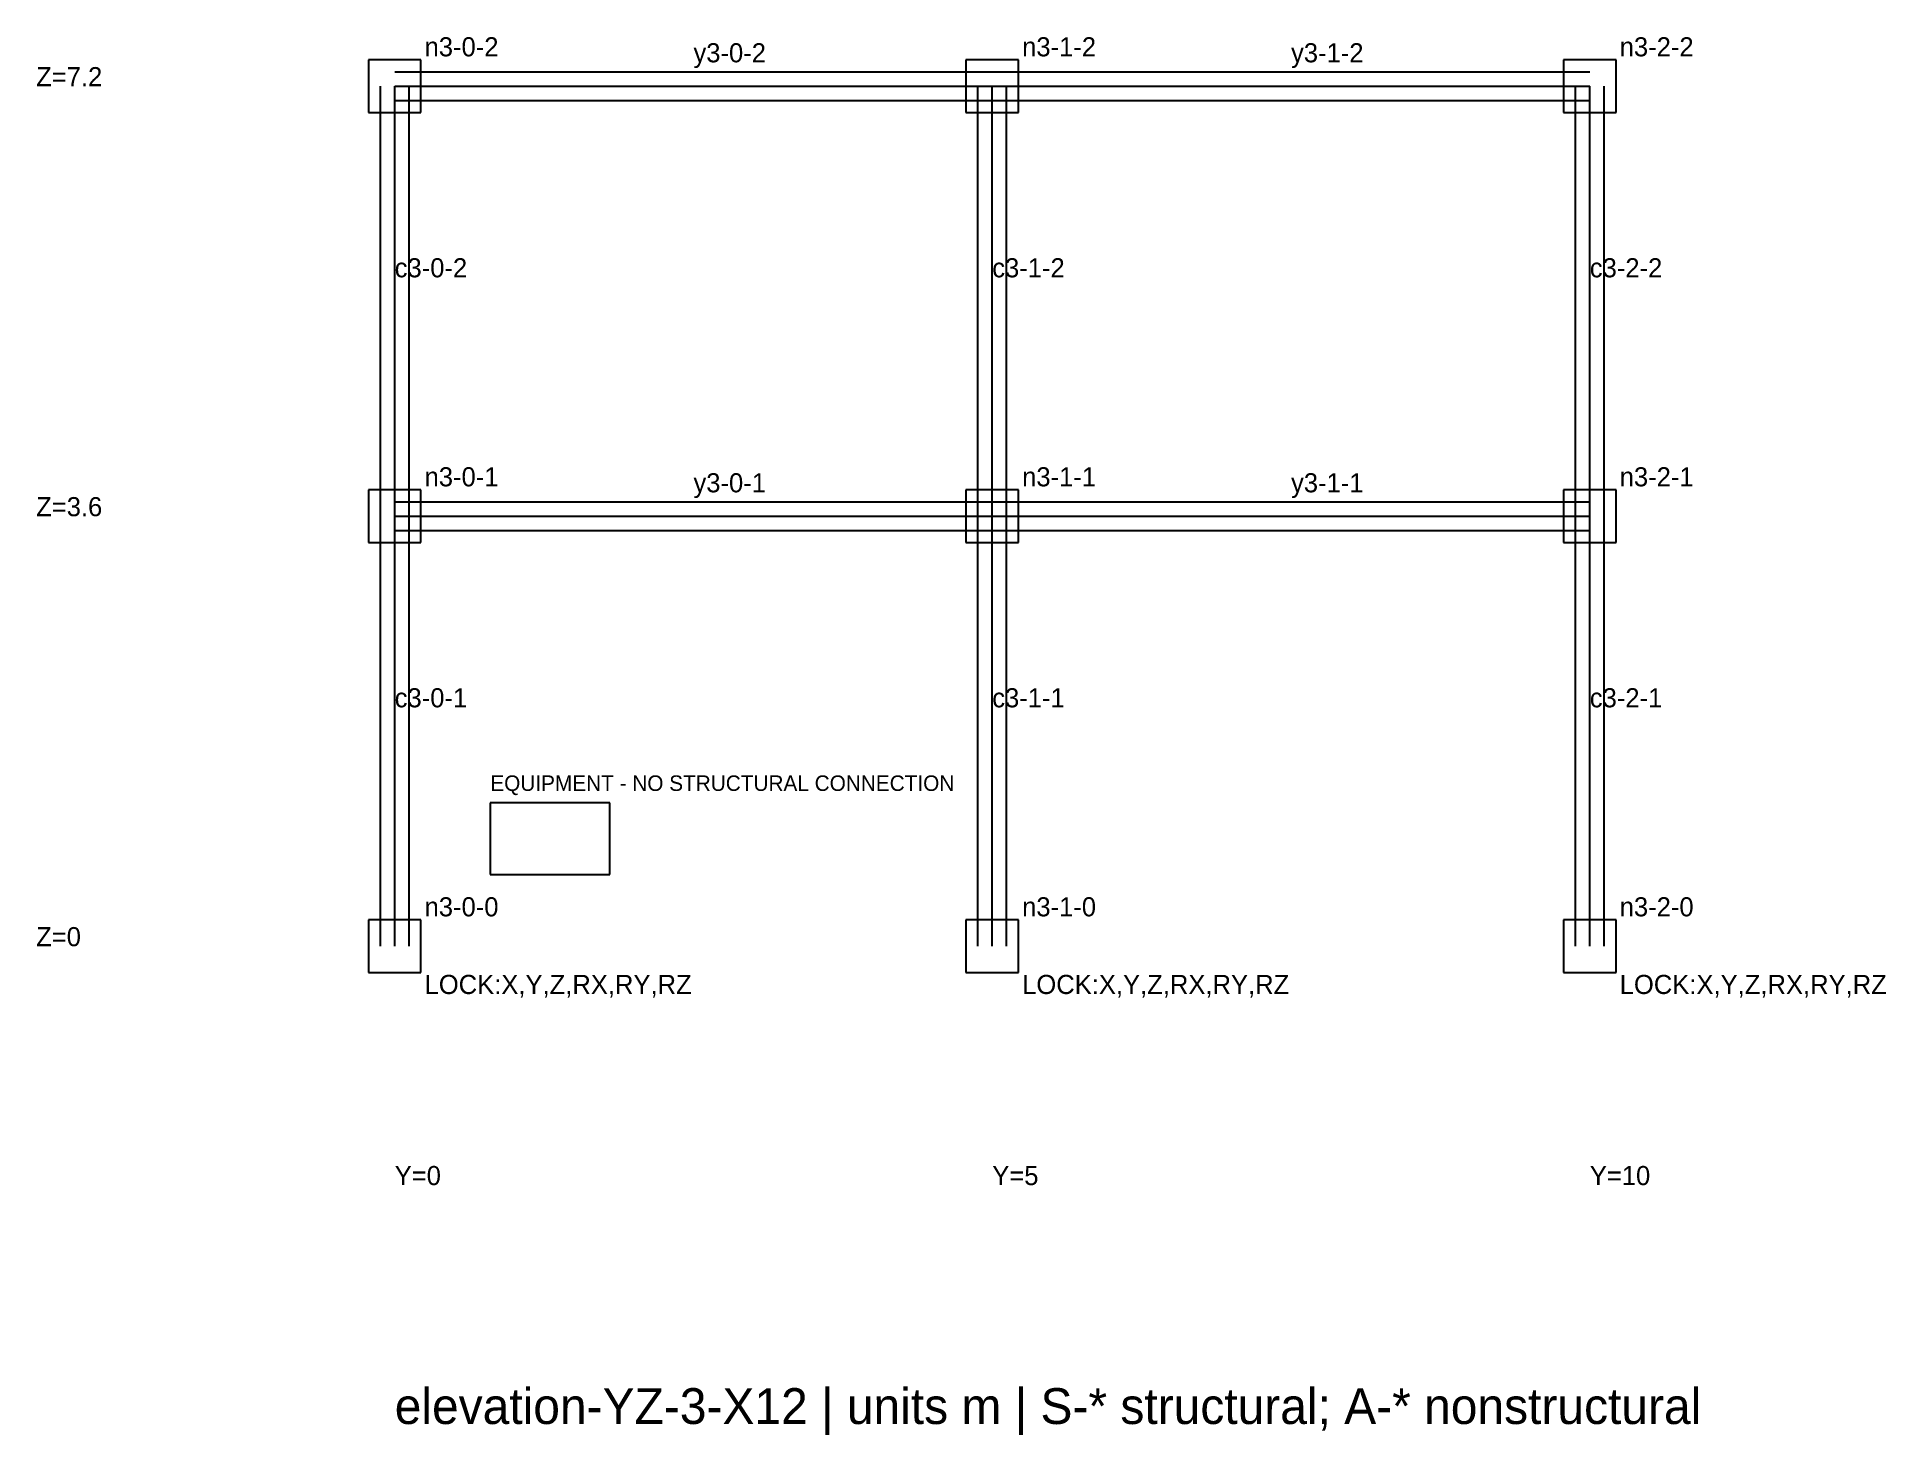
# Model space of a CAD drawing. Extents: x -3 to 372, y -4 to 10.
# Drawn here: x 357.01 to 372.48, y -4.09 to 7.61 of the extents above; entities that cross this region are included whole.
import ezdxf

# ---------------------------------------------------------------- set-up
doc = ezdxf.new("R2010")
doc.units = 0

msp = doc.modelspace()

# ---------------------------------------------------------------- texts
at = {"layer": 'A-DIM'}
for s, p in [('Z=7.2', (357, 7.2)), ('Z=3.6', (357, 3.6)), ('Z=0', (357, 0)), ('Y=0', (360, -2)), ('Y=5', (365, -2)), ('Y=10', (370, -2))]:
    msp.add_text(s, height=0.16, dxfattribs=at).set_placement(p)
at = {"layer": 'A-EQUIPMENT-TAG'}
msp.add_text('EQUIPMENT - NO STRUCTURAL CONNECTION', height=0.13, dxfattribs=at).set_placement((360.8, 1.3))
at = {"layer": 'A-SUPPORT'}
for p in [(360.25, -0.4), (365.25, -0.4), (370.25, -0.4)]:
    msp.add_text('LOCK:X,Y,Z,RX,RY,RZ', height=0.16, dxfattribs=at).set_placement(p)
at = {"layer": 'ANNOTATION'}
msp.add_text('elevation-YZ-3-X12 | units m | S-* structural; A-* nonstructural', height=0.3, dxfattribs=at).set_placement((360, -4))
at = {"layer": 'S-MEMBER-TAG'}
for s, p in [('y3-0-2', (362.5, 7.4)), ('y3-1-2', (367.5, 7.4)), ('c3-0-2', (360, 5.6)), ('c3-1-2', (365, 5.6)), ('c3-2-2', (370, 5.6)), ('y3-0-1', (362.5, 3.8)), ('y3-1-1', (367.5, 3.8)), ('c3-0-1', (360, 2)), ('c3-1-1', (365, 2)), ('c3-2-1', (370, 2))]:
    msp.add_text(s, height=0.16, dxfattribs=at).set_placement(p)
at = {"layer": 'S-NODE-TAG'}
for s, p in [('n3-0-2', (360.25, 7.45)), ('n3-1-2', (365.25, 7.45)), ('n3-2-2', (370.25, 7.45)), ('n3-0-1', (360.25, 3.85)), ('n3-1-1', (365.25, 3.85)), ('n3-2-1', (370.25, 3.85)), ('n3-0-0', (360.25, 0.25)), ('n3-1-0', (365.25, 0.25)), ('n3-2-0', (370.25, 0.25))]:
    msp.add_text(s, height=0.16, dxfattribs=at).set_placement(p)

# ---------------------------------------------------------------- linework, layer by layer
at = {"layer": 'A-COLUMN'}
for p, q in [((360.22, 7.42), (359.78, 7.42)), ((359.78, 7.42), (359.78, 6.98)), ((360.22, 6.98), (360.22, 7.42)), ((365.22, 7.42), (364.78, 7.42)), ((364.78, 7.42), (364.78, 6.98)), ((365.22, 6.98), (365.22, 7.42)), ((370.22, 7.42), (369.78, 7.42)), ((369.78, 7.42), (369.78, 6.98)), ((370.22, 6.98), (370.22, 7.42)), ((359.78, 6.98), (360.22, 6.98)), ((364.78, 6.98), (365.22, 6.98)), ((369.78, 6.98), (370.22, 6.98)), ((360.22, 3.82), (359.78, 3.82)), ((359.78, 3.82), (359.78, 3.38)), ((360.22, 3.38), (360.22, 3.82)), ((365.22, 3.82), (364.78, 3.82)), ((364.78, 3.82), (364.78, 3.38)), ((365.22, 3.38), (365.22, 3.82)), ((370.22, 3.82), (369.78, 3.82)), ((369.78, 3.82), (369.78, 3.38)), ((370.22, 3.38), (370.22, 3.82)), ((359.78, 3.38), (360.22, 3.38)), ((364.78, 3.38), (365.22, 3.38)), ((369.78, 3.38), (370.22, 3.38)), ((360.22, 0.22), (359.78, 0.22)), ((359.78, 0.22), (359.78, -0.22)), ((360.22, -0.22), (360.22, 0.22)), ((365.22, 0.22), (364.78, 0.22)), ((364.78, 0.22), (364.78, -0.22)), ((365.22, -0.22), (365.22, 0.22)), ((370.22, 0.22), (369.78, 0.22)), ((369.78, 0.22), (369.78, -0.22)), ((370.22, -0.22), (370.22, 0.22)), ((359.78, -0.22), (360.22, -0.22)), ((364.78, -0.22), (365.22, -0.22)), ((369.78, -0.22), (370.22, -0.22))]:
    msp.add_line(p, q, dxfattribs=at)
at = {"layer": 'A-EQUIPMENT'}
for p, q in [((361.8, 1.2), (360.8, 1.2)), ((360.8, 1.2), (360.8, 0.6)), ((361.8, 0.6), (361.8, 1.2)), ((360.8, 0.6), (361.8, 0.6))]:
    msp.add_line(p, q, dxfattribs=at)
at = {"layer": 'A-WALL'}
for p, q in [((360, 7.32), (365, 7.32)), ((365, 7.32), (370, 7.32)), ((359.88, 3.6), (359.88, 7.2)), ((360.12, 3.6), (360.12, 7.2)), ((364.88, 3.6), (364.88, 7.2)), ((365.12, 3.6), (365.12, 7.2)), ((369.88, 3.6), (369.88, 7.2)), ((370.12, 3.6), (370.12, 7.2)), ((360, 7.08), (365, 7.08)), ((365, 7.08), (370, 7.08)), ((360, 3.72), (365, 3.72)), ((365, 3.72), (370, 3.72)), ((359.88, 0), (359.88, 3.6)), ((360.12, 0), (360.12, 3.6)), ((364.88, 0), (364.88, 3.6)), ((365.12, 0), (365.12, 3.6)), ((369.88, 0), (369.88, 3.6)), ((370.12, 0), (370.12, 3.6)), ((360, 3.48), (365, 3.48)), ((365, 3.48), (370, 3.48))]:
    msp.add_line(p, q, dxfattribs=at)
at = {"layer": 'S-BEAM'}
for p, q in [((360, 7.2), (365, 7.2)), ((365, 7.2), (370, 7.2)), ((360, 3.6), (365, 3.6)), ((365, 3.6), (370, 3.6))]:
    msp.add_line(p, q, dxfattribs=at)
at = {"layer": 'S-COLUMN'}
for p, q in [((360, 3.6), (360, 7.2)), ((365, 3.6), (365, 7.2)), ((370, 3.6), (370, 7.2)), ((360, 0), (360, 3.6)), ((365, 0), (365, 3.6)), ((370, 0), (370, 3.6))]:
    msp.add_line(p, q, dxfattribs=at)

msp.set_redraw_order([(e.dxf.handle, doc.entitydb.next_handle()) for e in msp.query("TEXT MTEXT ATTDEF DIMENSION ARC_DIMENSION")])  # texts and dimensions are drawn at this point

doc.saveas('drawing.dxf')
